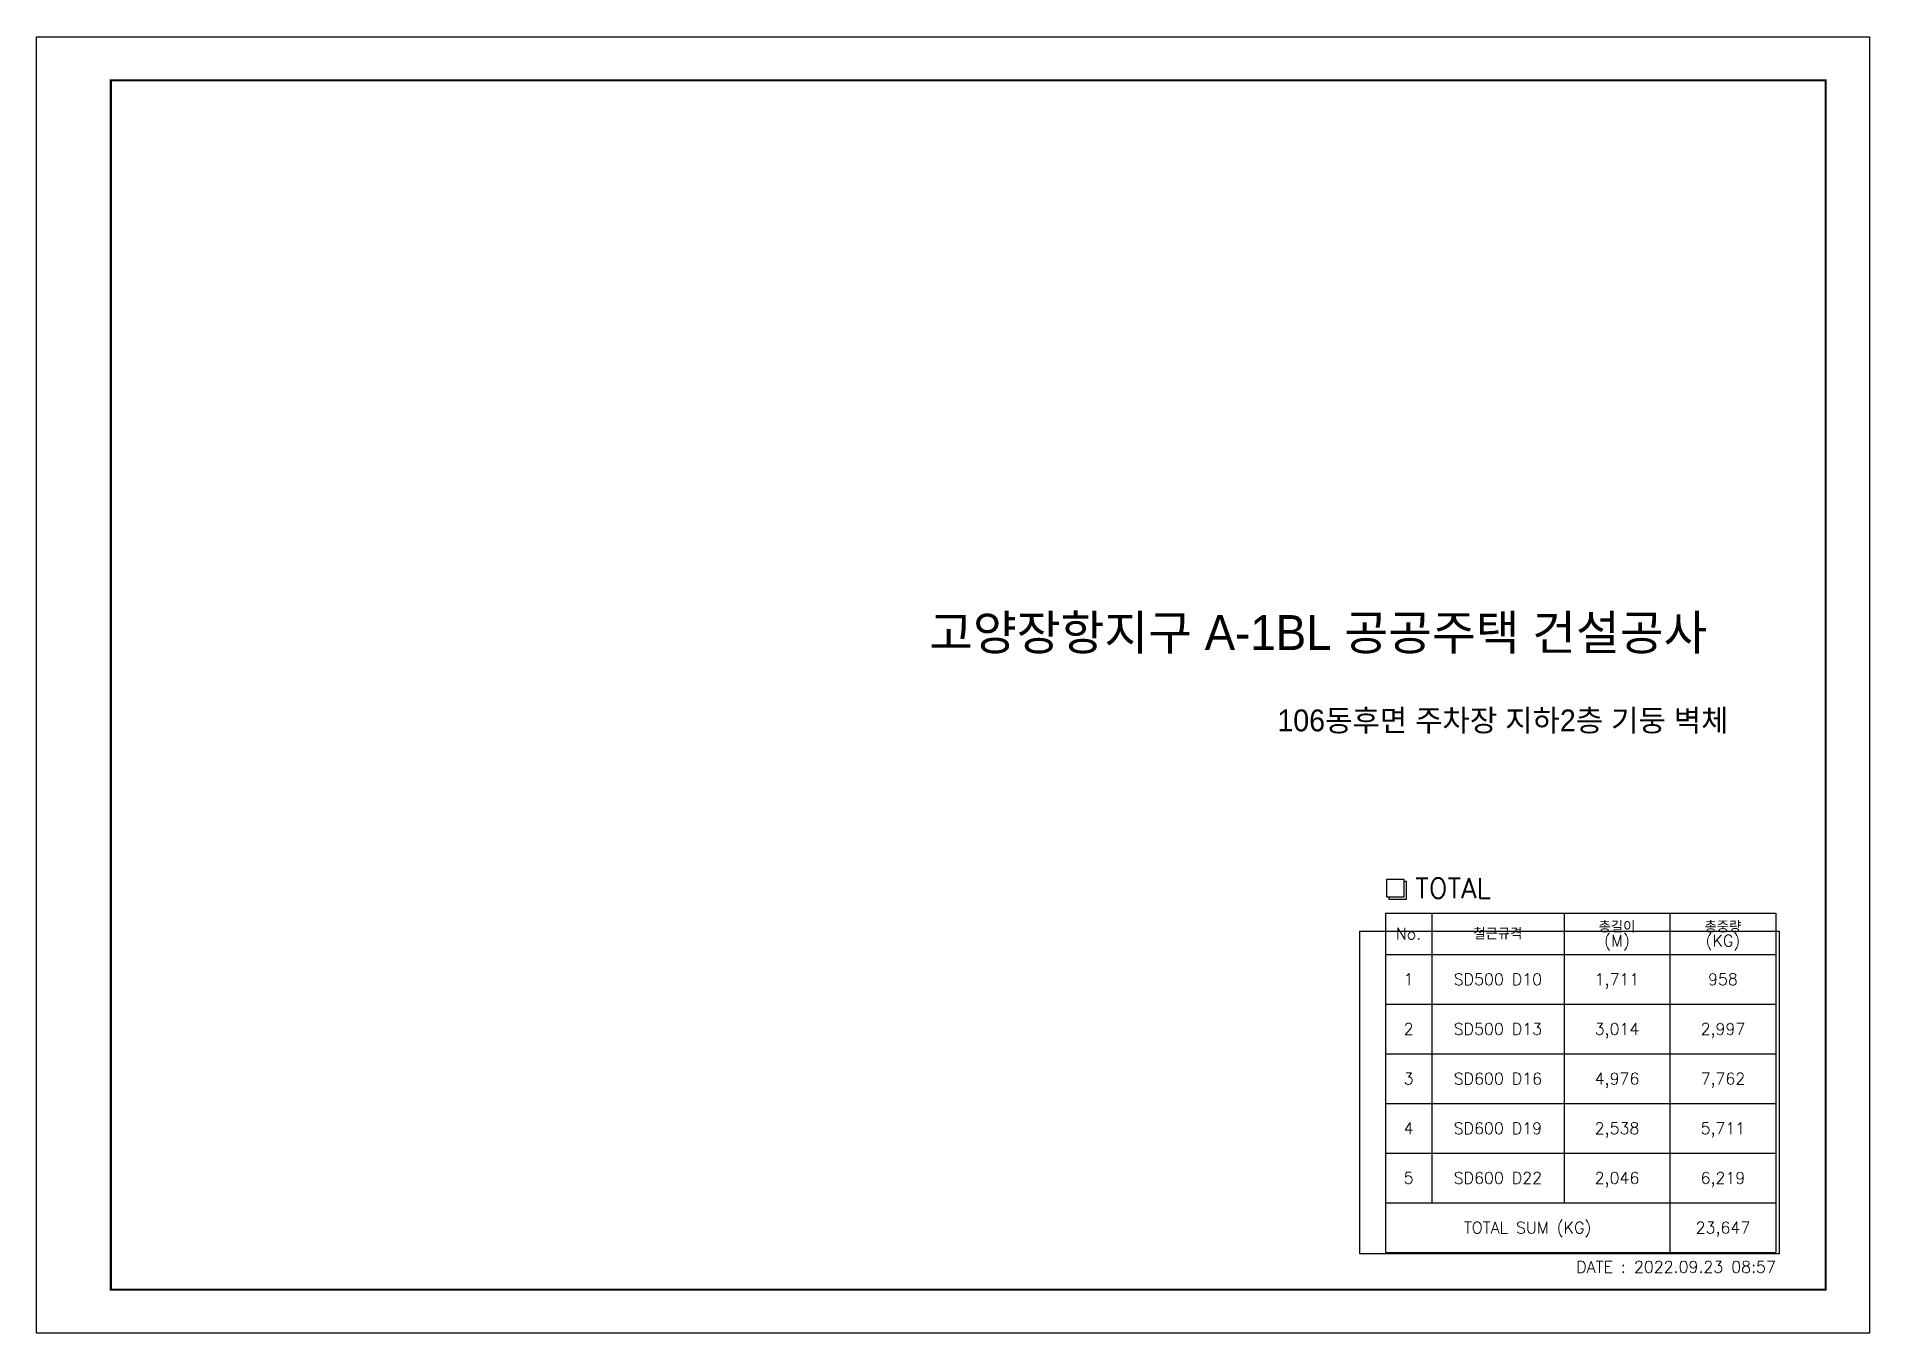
# Model space of a CAD drawing. Header units: millimetres. Extents: x 231380 to 990673, y -319231 to 132826.
# Drawn here: x 404264 to 454664, y -105820 to -70180 of the extents above; entities that cross this region are included whole.
import ezdxf
from ezdxf.enums import TextEntityAlignment as Align

# ---------------------------------------------------------------- set-up
doc = ezdxf.new("R2010")
doc.units = ezdxf.units.MM
doc.header["$LTSCALE"] = 91
doc.layers.get('Defpoints').update_dxf_attribs({"color": 145})
for name, color, linetype in [('00', 7, 'Continuous'), ('SHEET-TEXT', 2, 'Continuous'), ('XDIM', 7, 'Continuous')]:
    doc.layers.add(name, color=color, linetype=linetype)
doc.layers.add('TEXT', color=3, linetype='Continuous', lineweight=9)
doc.styles.add('XRebar', font='Romans.shx', dxfattribs={"bigfont": 'whgtxt.shx'})
doc.styles.add('돋음', font='Dotum.ttf')

msp = doc.modelspace()

# ---------------------------------------------------------------- texts
at = {"layer": 'SHEET-TEXT', "color": 3, "style": '돋음'}
msp.add_text('106동후면 주차장 지하2층 기둥 벽체', height=600, rotation=0.00089, dxfattribs=at).set_placement((444588.2, -89273.2), align=Align.CENTER)
at = {"layer": 'XDIM', "color": 50, "linetype": 'Continuous', "style": 'XRebar'}
e = msp.add_text('TOTAL', height=546, dxfattribs=at)
e.set_placement((442173.5, -93586.1), align=Align.MIDDLE_LEFT)
e.dxf.unprotected_set("ltscale", 0)
for s, p in [('No.', (441991.5, -94837.3)), ('철근규격', (444448.5, -94837.3)), ('총길이', (447724.5, -94646.2)), ('총중량', (450636.5, -94646.2)), ('(M)', (447724.5, -95028.4)), ('(KG)', (450636.5, -95028.4)), ('1', (441991.5, -96088.6)), ('SD500 D10', (444448.5, -96088.6)), ('1,711', (447724.5, -96088.6)), ('958', (450636.5, -96088.6)), ('2', (441991.5, -97453.6)), ('SD500 D13', (444448.5, -97453.6)), ('3,014', (447724.5, -97453.6)), ('2,997', (450636.5, -97453.6)), ('3', (441991.5, -98818.6)), ('SD600 D16', (444448.5, -98818.6)), ('4,976', (447724.5, -98818.6)), ('7,762', (450636.5, -98818.6)), ('4', (441991.5, -100183.6)), ('SD600 D19', (444448.5, -100183.6)), ('2,538', (447724.5, -100183.6)), ('5,711', (450636.5, -100183.6)), ('5', (441991.5, -101548.6)), ('SD600 D22', (444448.5, -101548.6)), ('2,046', (447724.5, -101548.6)), ('6,219', (450636.5, -101548.6)), ('TOTAL SUM (KG)', (445267.5, -102913.6)), ('23,647', (450636.5, -102913.6))]:
    e = msp.add_text(s, height=318.5, dxfattribs=at)
    e.set_placement(p, align=Align.MIDDLE_CENTER)
    e.dxf.unprotected_set("ltscale", 0)
at = {"layer": 'XDIM', "color": 3, "linetype": 'Continuous', "style": 'XRebar'}
e = msp.add_text('DATE : 2022.09.23 08:57', height=318.5, dxfattribs=at)
e.set_placement((452092.5, -103834.9), align=Align.TOP_RIGHT)
e.dxf.unprotected_set("ltscale", 0)

# ---------------------------------------------------------------- blocks, each defined once
blk = doc.blocks.new('sdhsdthsehw')
at = {"layer": '00', "color": 1}
blk.add_lwpolyline([(33600, 0), (0, 0), (0, 23760), (33600, 23760)], close=True, dxfattribs=at)
at = {"layer": '00', "color": 3, "const_width": 40}
blk.add_lwpolyline([(32800, 800), (1360, 800), (1360, 22960), (32800, 22960)], close=True, dxfattribs=at)
at = {"layer": 'Defpoints', "color": 171, "linetype": 'Continuous'}
blk.add_lwpolyline([(24256, 7367), (31946, 7367), (31946, 1457), (24256, 1457)], close=True, dxfattribs=at)
at = {"layer": '00', "style": '돋음'}
blk.add_text('고양장항지구 A-1BL 공공주택 건설공사', height=640, rotation=0.0009, dxfattribs=at).set_placement((23497, 12521), align=Align.CENTER)

# ---------------------------------------------------------------- linework, layer by layer
at = {"layer": 'XDIM', "color": 220, "linetype": 'Continuous'}
for p, q in [((441354.5, -94268.6), (452092.5, -94268.6)), ((441354.5, -94268.6), (441354.5, -103596.1)), ((442628.5, -94268.6), (442628.5, -102231.1)), ((446268.5, -94268.6), (446268.5, -102231.1)), ((449180.5, -94268.6), (449180.5, -103596.1)), ((452092.5, -94268.6), (452092.5, -103596.1)), ((441354.5, -95406.1), (452092.5, -95406.1)), ((441354.5, -96771.1), (452092.5, -96771.1)), ((441354.5, -98136.1), (452092.5, -98136.1)), ((441354.5, -99501.1), (452092.5, -99501.1)), ((441354.5, -100866.1), (452092.5, -100866.1)), ((441354.5, -102231.1), (452092.5, -102231.1)), ((441354.5, -103596.1), (452092.5, -103596.1))]:
    msp.add_line(p, q, dxfattribs=at).dxf.unprotected_set("ltscale", 0)
at = {"layer": 'XDIM', "color": 50, "linetype": 'Continuous'}
msp.add_lwpolyline([(441447.3, -93826.3), (441867.7, -93826.3), (441867.7, -93345.8), (441387.3, -93345.8), (441387.3, -93826.3), (441447.3, -93826.3), (441447.3, -93886.4), (441933.3, -93886.4), (441933.3, -93400.4), (441867.7, -93400.4)], dxfattribs=at).dxf.unprotected_set("ltscale", 0)
at = {"layer": 'XDIM', "color": 220, "linetype": 'Continuous'}
msp.add_solid([(441354.5, -94268.6), (441354.6, -94268.6), (441354.5, -94268.6)], dxfattribs=at).dxf.unprotected_set("ltscale", 0)

# ---------------------------------------------------------------- block references
at = {"layer": 'TEXT', "color": 4, "xscale": 1.5, "yscale": 1.5, "zscale": 1.5}
msp.add_blockref('sdhsdthsehw', (404263.6, -105820.2), dxfattribs=at)

msp.set_redraw_order([(e.dxf.handle, doc.entitydb.next_handle()) for e in msp.query("TEXT MTEXT ATTDEF DIMENSION ARC_DIMENSION")])  # texts and dimensions are drawn at this point

doc.saveas('drawing.dxf')
